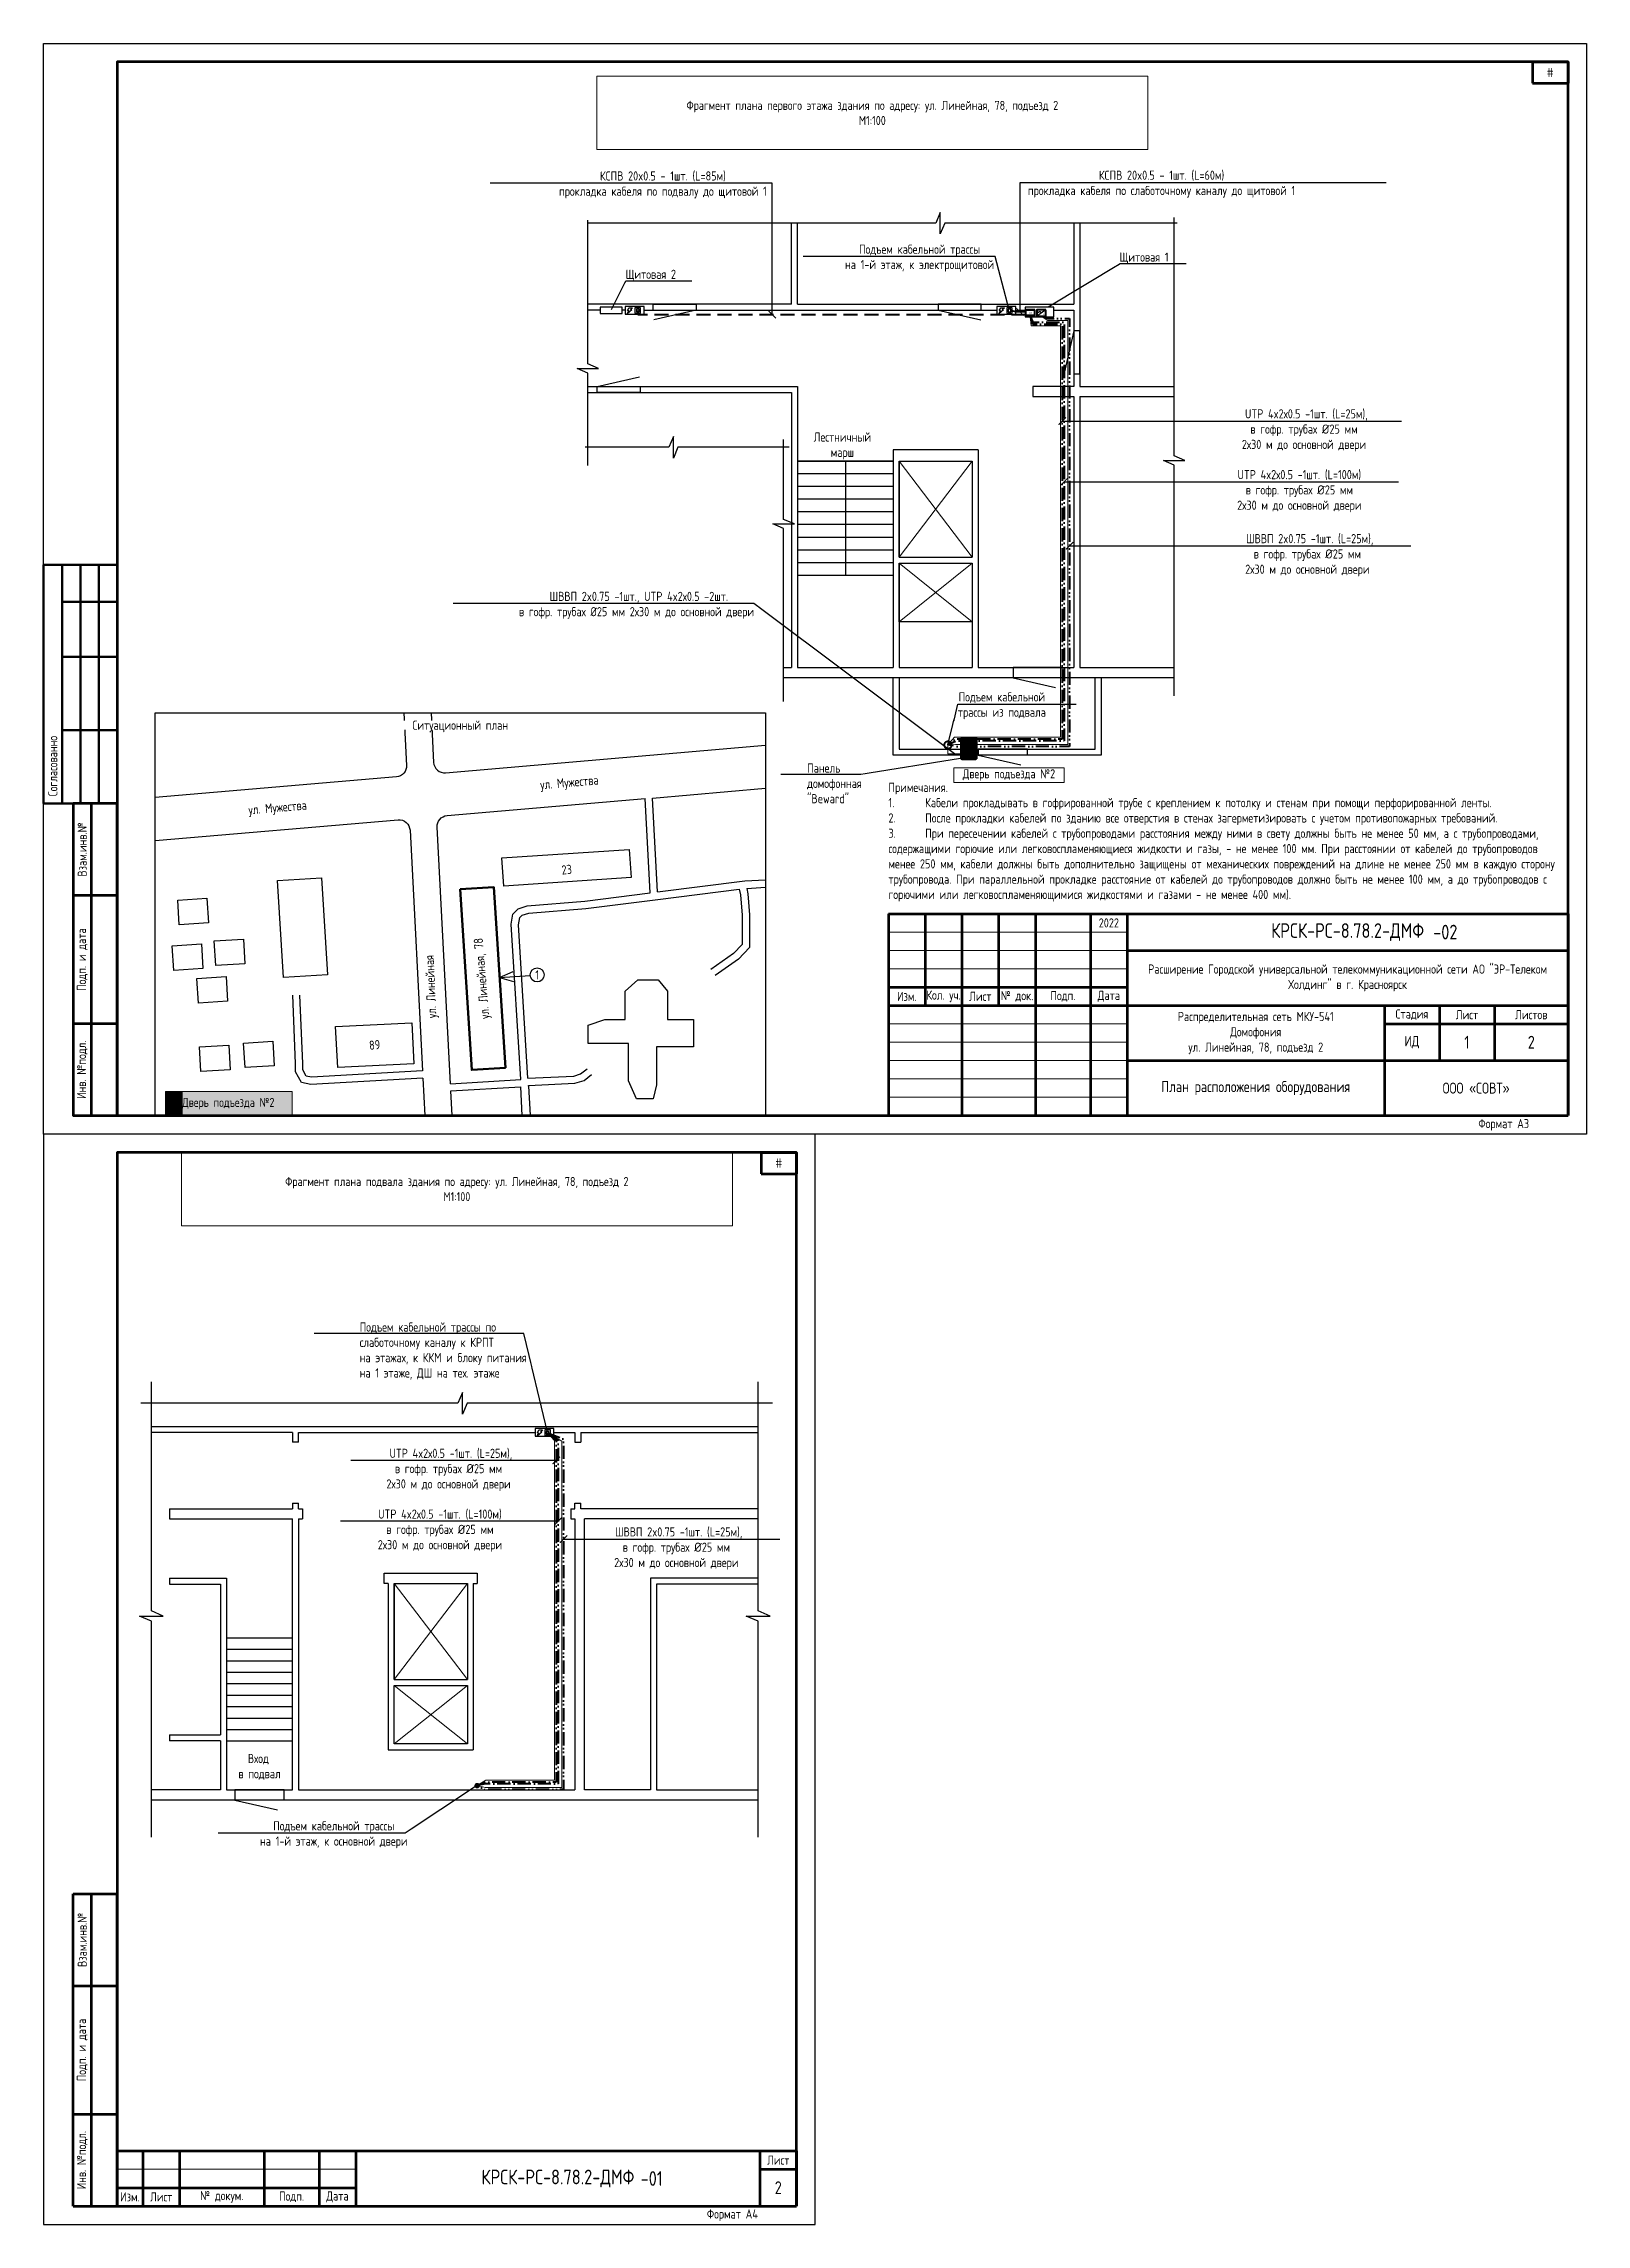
# Model space of a CAD drawing. Header units: millimetres. Extents: x -1818 to 2939, y -1518 to -220.
# Drawn here: x 629 to 1049, y -814 to -220 of the extents above; entities that cross this region are included whole.
import ezdxf
from ezdxf import colors
from ezdxf.entities.mleader import LeaderData, LeaderLine
from ezdxf.math import Vec2, Vec3

# ---------------------------------------------------------------- set-up
doc = ezdxf.new("R2010")
doc.units = ezdxf.units.MM
for name, pattern in [('ACAD_ISO10W100', [18, 12, -3, 0, -3]), ('ACAD_ISO12W100', [21, 12, -3, 0, -3, 0, -3]), ('DASHED', [7, 5, -2, 0]), ('штриховая', [19.05, 12.7, -6.35])]:
    doc.linetypes.add(name, pattern=pattern)
for name, color, linetype, lineweight in [('(034) Оформление_0', 7, 'Continuous', 9), ('ВОЛС проектир.', 5, 'DASHED', 50), ('Дома для подключения', 7, 'Continuous', 50), ('Домофония схемы', 7, 'Continuous', 40), ('Оборудование проектир.', 7, 'Continuous', 50)]:
    doc.layers.add(name, color=color, linetype=linetype, lineweight=lineweight)
for name, color, linetype in [('_', 7, 'Continuous'), ('ВДРС', 7, 'Continuous'), ('Выноски и подписи', 7, 'Continuous'), ('Дополнительные схемы', 7, 'Continuous'), ('Планы', 7, 'Continuous')]:
    doc.layers.add(name, color=color, linetype=linetype)
doc.layers.add('ВЭ', color=7, linetype='Continuous', plot=False)
doc.styles.get("Standard").update_dxf_attribs({"font": ''})
doc.styles.add('ИЗОКУПЕР', font='isocpeur.ttf')
doc.styles.get('Standard').set_extended_font_data('GOST type A')
doc.linetypes.add('Гофра Металлорукав ПНД-труба', pattern='A,0.25,-0.1,[133,ltypeshp.shx,S=0.1,R=0,X=-0.1,Y=0],-0.1,1', length=1.45)

msp = doc.modelspace()

# ---------------------------------------------------------------- texts
at = {"layer": '(034) Оформление_0'}
for s, insert, char_height, width, attachment_point in [('Лестничный\\Pмарш', (846.73, -329.49), 2.5, 27.625, 5), ('Примечания.\\P1.^IКабели прокладывать в гофрированной трубе с креплением к потолку и стенам при помощи перфорированной ленты.\\P2.^IПосле прокладки кабелей по зданию все отверстия в стенах загерметизировать с учетом противопожарных требований. \\P3.^IПри пересечении кабелей с трубопроводами расстояния между ними в свету должны быть не менее 50 мм, а с трубопроводами, содержащими горючие или легковоспламеняющиеся жидкости и газы, - не менее 100 мм. При расстоянии от кабелей до трубопроводов менее 250 мм, кабели должны быть дополнительно защищены от механических повреждений на длине не менее 250 мм в каждую сторону трубопровода. При параллельной прокладке расстояние от кабелей до трубопроводов должно быть не менее 100 мм, а до трубопроводов с горючими или легковоспламеняющимися жидкостями и газами - не менее 400 мм).', (859.28, -453.59), 2.5, 182.7713, 7), ('-02', (1007.58, -461.91), 4, 47.9908, 4), ('2', (1034.28, -491.91), 3.5, 20, 5), ('План расположения оборудования', (959.28, -504.41), 3, 70, 5), ('\\pi4.04291;Вход \\P\\pi1.45363;в подвал', (680.85, -685.75), 2.5, 13.6215, 1), ('-01', (791.81, -801.41), 4, 42.636, 4), ('2', (829.28, -803.91), 3.5, 10, 5)]:
    msp.add_mtext(s, dxfattribs=dict(at, insert=insert, char_height=char_height, width=width, attachment_point=attachment_point))
at = {"layer": '(034) Оформление_0', "char_height": 2.5, "attachment_point": 5}
for s, insert, width, rotation in [('ул. Мужества', (772.43, -421.47), 37.3096, 4.94476), ('ул. Мужества', (693, -428.3), 37.3111, 4.94476), ('23', (771.68, -444.89), 34.4917, 5.57075), ('ул. Линейная', (734.95, -476.75), 36.5124, 92.47732), ('ул. Линейная, 78', (748.82, -474.53), 49.4716, 94.73611), ('89', (719.4, -492.64), 21.2509, 5.57075)]:
    msp.add_mtext(s, dxfattribs=dict(at, insert=insert, width=width, rotation=rotation))

# ---------------------------------------------------------------- blocks, each defined once
blk = doc.blocks.new('*T258')
at = {"color": 255, "transparency": 16777216}
for points in [[(0, 0), (0, -6.59), (4.55, 0), (4.55, -6.59)], [(4.55, 0), (4.55, -6.59), (34.55, 0), (34.55, -6.59)]]:
    blk.add_solid(points, dxfattribs=at)
at = {"layer": 'Defpoints', "color": 8, "linetype": 'ByBlock', "lineweight": 0, "transparency": 16777216}
for p, q in [((0, 0), (34.55, 0)), ((0, 0), (0, -6.59)), ((4.55, 0), (4.55, -6.59)), ((34.55, 0), (34.55, -6.59)), ((0, -6.59), (34.55, -6.59))]:
    blk.add_line(p, q, dxfattribs=at)
at = {"color": 0, "transparency": 16777216}
for s, insert, char_height, width, attachment_point in [('1 -', (2.28, -3.29), 2.469, 4.5504, 5), ('{\\fGOST type A|b0|i0|c0;Дверь подъезда №2', (4.55, -3.29), 2.4694, 30, 4)]:
    blk.add_mtext(s, dxfattribs=dict(at, insert=insert, char_height=char_height, width=width, attachment_point=attachment_point))
blk = doc.blocks.new('*T277')
at = {"layer": '(034) Оформление_0', "lineweight": 60, "transparency": 16777216}
for p, q in [((0, 0), (185, 0)), ((0, 0), (0, -55)), ((10, 0), (10, -25)), ((20, 0), (20, -55)), ((30, 0), (30, -25)), ((40, 0), (40, -55)), ((55, 0), (55, -55)), ((65, 0), (65, -55)), ((185, 0), (185, -55)), ((65, -10), (185, -10)), ((0, -20), (65, -20)), ((0, -25), (185, -25)), ((135, -25), (135, -55)), ((150, -25), (150, -40)), ((165, -25), (165, -40)), ((135, -30), (185, -30)), ((65, -40), (185, -40)), ((0, -55), (185, -55))]:
    blk.add_line(p, q, dxfattribs=at)
at = {"layer": '(034) Оформление_0', "transparency": 16777216}
for p, q in [((0, -5), (65, -5)), ((0, -10), (65, -10)), ((0, -15), (65, -15)), ((0, -30), (65, -30)), ((0, -35), (65, -35)), ((0, -40), (65, -40)), ((0, -45), (65, -45)), ((0, -50), (65, -50))]:
    blk.add_line(p, q, dxfattribs=at)
at = {"layer": '(034) Оформление_0', "color": 0, "lineweight": 60, "transparency": 16777216, "attachment_point": 5}
for s, insert, char_height, width in [('2022', (60, -2.5), 2.5, 10), ('{\\fGOST type A|b0|i0|c0;КРСК-РС-8.78.2-ДМФ', (125, -5), 4, 120), ('{\\fGOST type A|b0|i0|c0;Расширение Городской универсальной телекоммуникационной сети АО "ЭР-Телеком Холдинг" в г. Красноярск', (125, -17.5), 2.5, 120), ('Изм.', (5, -22.5), 2.5, 10), ('Кол. уч.', (15, -22.5), 2.5, 10), ('Лист', (25, -22.5), 2.5, 10), ('№ док.', (35, -22.5), 2.5, 10), ('Подп.', (47.5, -22.5), 2.5, 15), ('Дата', (60, -22.5), 2.5, 10), ('{\\fGOST type A|b0|i0|c0;Распределительная сеть МКУ-541^JДомофония^Jул. Линейная, 78, подъезд 2', (100, -32.5), 2.5, 70), ('Стадия', (142.5, -27.5), 2.5, 15), ('Лист', (157.5, -27.5), 2.5, 15), ('Листов', (175, -27.5), 2.5, 20), ('ИД', (142.5, -35), 2.822, 15), ('1', (157.5, -35), 3.5, 15), ('{\\fGOST type A|b0|i0|c0;ООО «СОВТ»', (160, -47.5), 3, 50)]:
    blk.add_mtext(s, dxfattribs=dict(at, insert=insert, char_height=char_height, width=width))
blk = doc.blocks.new('*U276')
blk.add_blockref('*T277', (-185, 55))
blk = doc.blocks.new('*T235')
at = {"layer": '(034) Оформление_0', "color": 0, "lineweight": 50, "transparency": 16777216}
for p, q in [((0, 0), (0, 65)), ((0, 65), (20, 65)), ((5, 0), (5, 65)), ((10, 0), (10, 65)), ((15, 0), (15, 65)), ((20, 0), (20, 65)), ((5, 55), (20, 55)), ((5, 40), (20, 40)), ((5, 20), (20, 20)), ((0, 0), (20, 0))]:
    blk.add_line(p, q, dxfattribs=at)
at = {"layer": '(034) Оформление_0', "color": 0, "transparency": 16777216, "insert": (2.5, 2), "char_height": 2.5, "width": 61, "attachment_point": 4, "rotation": 90}
blk.add_mtext('Согласованно', dxfattribs=at)
blk = doc.blocks.new('*T236')
at = {"lineweight": 60, "transparency": 16777216}
for p, q in [((0, 0), (9.69, 0)), ((0, 0), (0, -5.814)), ((9.69, 0), (9.69, -5.814)), ((0, -5.814), (9.69, -5.814))]:
    blk.add_line(p, q, dxfattribs=at)
at = {"color": 0, "transparency": 16777216, "insert": (4.845, -2.907), "char_height": 2.5, "width": 9.69, "attachment_point": 5}
blk.add_mtext('#', dxfattribs=at)
blk = doc.blocks.new('*U234')
at = {"layer": '(034) Оформление_0', "lineweight": 60}
for p, q in [((13, 5), (13, 90)), ((20, 65), (8, 65)), ((20, 30), (8, 30))]:
    blk.add_line(p, q, dxfattribs=at)
at = {"layer": '(034) Оформление_0'}
blk.add_lwpolyline([(420, 297), (0, 297), (0, 0), (420, 0)], close=True, dxfattribs=at)
at = {"layer": '(034) Оформление_0', "lineweight": 60}
for points in [[(415, 5), (415, 292), (20, 292), (20, 5)], [(20, 90), (8, 90), (8, 5), (20, 5)]]:
    blk.add_lwpolyline(points, close=True, dxfattribs=at)
for name, p in [('*T236', (405.31, 292)), ('*T235', (0, 90)), ('*U276', (415, 5))]:
    blk.add_blockref(name, p)
at = {"layer": '(034) Оформление_0', "char_height": 2.5, "attachment_point": 5, "rotation": 90}
for s, insert in [('Взам.инв.№', (10.5, 77.5)), ('Подп. и дата', (10.5, 47.5)), ('Инв. №подл.', (10.5, 17.5))]:
    blk.add_mtext(s, dxfattribs=dict(at, insert=insert))
at = {"insert": (397.5, 2.5), "char_height": 2.5, "width": 35, "attachment_point": 5}
blk.add_mtext('Формат А3', dxfattribs=at)
blk = doc.blocks.new('*U114')
at = {"layer": 'Планы', "flags": 128}
for points in [[(-10.26, -0.66), (-6.58, 0.94)], [(-10.26, -0.66), (-1.89, -0.12)], [(-10.26, -0.66), (-6.41, -1.77)]]:
    blk.add_lwpolyline(points, dxfattribs=at)
at = {"layer": 'Планы'}
blk.add_circle((0, 0), 1.9, dxfattribs=at)
at = {"layer": '(034) Оформление_0', "insert": (0, 0), "char_height": 2.5, "attachment_point": 5}
blk.add_mtext('1', dxfattribs=at)
blk = doc.blocks.new('*T264')
at = {"layer": 'Defpoints', "color": 8, "linetype": 'ByBlock', "lineweight": 0, "transparency": 16777216}
for p, q in [((0, 0), (150, 0)), ((0, 0), (0, -20)), ((150, 0), (150, -20)), ((0, -20), (150, -20))]:
    blk.add_line(p, q, dxfattribs=at)
at = {"color": 0, "transparency": 16777216, "insert": (75, -10), "char_height": 2.46944, "width": 150, "attachment_point": 5}
blk.add_mtext('{\\fGOST type A|b0|i0|c0;Фрагмент плана первого этажа здания по адресу: ул. Линейная, 78, подъезд 2^JМ1:100', dxfattribs=at)
blk = doc.blocks.new('*T265')
at = {"layer": 'Defpoints', "color": 8, "linetype": 'ByBlock', "lineweight": 0, "transparency": 16777216}
for p, q in [((0, 0), (30, 0)), ((0, 0), (0, -4)), ((30, 0), (30, -4)), ((0, -4), (30, -4))]:
    blk.add_line(p, q, dxfattribs=at)
at = {"color": 0, "transparency": 16777216, "insert": (15, -2), "char_height": 2.4694, "width": 30, "attachment_point": 5}
blk.add_mtext('{\\fGOST type A|b0|i0|c0;Дверь подъезда №2', dxfattribs=at)
blk = doc.blocks.new('*T217')
at = {"layer": '(034) Оформление_0', "lineweight": 60, "transparency": 16777216}
for p, q in [((0, 0), (185, 0)), ((0, 0), (0, -15)), ((7, 0), (7, -15)), ((17, 0), (17, -15)), ((40, 0), (40, -15)), ((55, 0), (55, -15)), ((65, 0), (65, -15)), ((175, 0), (175, -15)), ((185, 0), (185, -15)), ((175, -5), (185, -5)), ((0, -10), (65, -10)), ((0, -15), (185, -15))]:
    blk.add_line(p, q, dxfattribs=at)
at = {"layer": '(034) Оформление_0', "transparency": 16777216}
blk.add_line((0, -5), (65, -5), dxfattribs=at)
at = {"layer": '(034) Оформление_0', "color": 0, "lineweight": 60, "transparency": 16777216, "attachment_point": 5}
for s, insert, char_height, width in [('{\\fGOST type A|b0|i0|c0;КРСК-РС-8.78.2-ДМФ', (120, -7.5), 4, 110), ('Лист', (180, -2.5), 2.5, 10), ('Изм.', (3.5, -12.5), 2.5, 7), ('Лист', (12, -12.5), 2.5, 10), ('№ докум.', (28.5, -12.5), 2.5, 21), ('Подп.', (47.5, -12.5), 2.5, 15), ('Дата', (60, -12.5), 2.5, 10)]:
    blk.add_mtext(s, dxfattribs=dict(at, insert=insert, char_height=char_height, width=width))
blk = doc.blocks.new('*U216')
blk.add_blockref('*T217', (-185, 15))
blk = doc.blocks.new('*T219')
at = {"layer": '(034) Оформление_0', "color": 0, "lineweight": 60, "transparency": 16777216}
for p, q in [((0, 0), (0, 85)), ((0, 85), (12, 85)), ((5, 0), (5, 85)), ((12, 0), (12, 85)), ((0, 60), (12, 60)), ((0, 25), (12, 25)), ((0, 0), (12, 0))]:
    blk.add_line(p, q, dxfattribs=at)
at = {"layer": '(034) Оформление_0', "color": 0, "transparency": 16777216, "char_height": 2.5, "attachment_point": 5, "rotation": 90}
for s, insert, width in [('{\\C256;Взам.инв.№\\P}', (2.5, 72.5), 25), ('{\\C256;Подп. и дата\\P}', (2.5, 42.5), 35), ('{\\C256;Инв. №подл.\\P}', (2.5, 12.5), 25)]:
    blk.add_mtext(s, dxfattribs=dict(at, insert=insert, width=width))
blk = doc.blocks.new('*T220')
at = {"lineweight": 60, "transparency": 16777216}
for p, q in [((0, 0), (9.69, 0)), ((0, 0), (0, -5.814)), ((9.69, 0), (9.69, -5.814)), ((0, -5.814), (9.69, -5.814))]:
    blk.add_line(p, q, dxfattribs=at)
at = {"color": 0, "transparency": 16777216, "insert": (4.845, -2.907), "char_height": 2.5, "width": 9.69, "attachment_point": 5}
blk.add_mtext('#', dxfattribs=at)
blk = doc.blocks.new('*U218')
at = {"layer": '(034) Оформление_0'}
blk.add_lwpolyline([(210, 297), (0, 297), (0, 0), (210, 0)], close=True, dxfattribs=at)
at = {"layer": '(034) Оформление_0', "lineweight": 60}
blk.add_lwpolyline([(205, 5), (205, 292), (20, 292), (20, 5)], close=True, dxfattribs=at)
for name, p in [('*T220', (195.31, 292)), ('*T219', (8, 5)), ('*U216', (205, 5))]:
    blk.add_blockref(name, p)
at = {"insert": (187.5, 2.5), "char_height": 2.5, "width": 35, "attachment_point": 5}
blk.add_mtext('Формат А4', dxfattribs=at)
blk = doc.blocks.new('*T269')
at = {"layer": 'Defpoints', "color": 8, "linetype": 'ByBlock', "lineweight": 0, "transparency": 16777216}
for p, q in [((0, 0), (150, 0)), ((0, 0), (0, -20)), ((150, 0), (150, -20)), ((0, -20), (150, -20))]:
    blk.add_line(p, q, dxfattribs=at)
at = {"color": 0, "transparency": 16777216, "insert": (75, -10), "char_height": 2.4694, "width": 150, "attachment_point": 5}
blk.add_mtext('{\\fGOST type A|b0|i0|c0;Фрагмент плана подвала здания по адресу: ул. Линейная, 78, подъезд 2^JМ1:100', dxfattribs=at)
blk = doc.blocks.new('План_силовой.канал')
blk.add_lwpolyline([(-3.92, 1.24), (-2.29, 1.24), (-3.24, 0.27), (-2.62, 0.27), (-4.73, -1.5), (-4.04, -0.08), (-4.56, -0.08), (-3.92, 1.24)])
at = {"layer": 'ВДРС'}
for points in [[(1.22, 1.22), (-1.23, 1.22), (-1.23, -1.23), (1.22, -1.23)], [(0.61, 0.61), (-0.61, 0.61), (-0.61, -0.61), (0.61, -0.61)]]:
    blk.add_lwpolyline(points, close=True, dxfattribs=at)
blk = doc.blocks.new('_None')
blk = doc.blocks.new('_ArchTick')
at = {"color": 0, "const_width": 0.15}
blk.add_lwpolyline([(-0.5, -0.5), (0.5, 0.5)], dxfattribs=at)
blk = doc.blocks.new('Домофония_ККМ1')
at = {"layer": 'Домофония схемы', "linetype": 'Continuous', "ltscale": 5}
blk.add_lwpolyline([(13.7, 9.1), (0, 9.1), (0, 0), (13.7, 0)], close=True, dxfattribs=at)
at = {"layer": 'Дополнительные схемы', "linetype": 'Continuous', "ltscale": 5}
for p, q in [((13.7, 8.1), (0, 8.1)), ((13.7, 1), (0, 1))]:
    blk.add_line(p, q, dxfattribs=at)
at = {"layer": 'Выноски и подписи', "linetype": 'Continuous', "ltscale": 5, "insert": (4.7, 5.5), "char_height": 2, "attachment_point": 1}
blk.add_mtext('ККМ', dxfattribs=at)
at = {"layer": 'Выноски и подписи', "flags": 3}
for tag, p in [('БАЗОВАЯ_РАСЦЕНКА', (21.4, 0.7)), ('ID', (21.8, 4.5)), ('ЕД.ИЗМ', (21.2, -2.8)), ('КОЛИЧЕСТВО', (21.4, -6.4))]:
    blk.add_attdef(tag, p, '', height=2.5, dxfattribs=at)
blk = doc.blocks.new('Домофония_блок_12В1')
at = {"layer": 'Домофония схемы', "linetype": 'Continuous', "ltscale": 5}
blk.add_lwpolyline([(13.7, 9.1), (0, 9.1), (0, 0), (13.7, 0)], close=True, dxfattribs=at)
at = {"layer": 'Дополнительные схемы', "linetype": 'Continuous', "ltscale": 5}
blk.add_line((13.7, 9.1), (0, 0), dxfattribs=at)
for centre, radius, start, end in [((2.6, 7), 1.5, 201.9645, 318.3794), ((4.7, 4.9), 1.49, 25.7546, 131.4487)]:
    blk.add_arc(centre, radius, start, end, dxfattribs=at)
at = {"oblique": 15, "flags": 3}
for tag, p in [('ЕД.ИЗМ', (19.1, 0.1)), ('БАЗОВАЯ_РАСЦЕНКА', (19.3, 3.5)), ('ID', (19.7, 7)), ('КОЛИЧЕСТВО', (18.9, -3.3))]:
    blk.add_attdef(tag, p, '', height=2.5, dxfattribs=at)
at = {"layer": 'Выноски и подписи', "linetype": 'Continuous', "ltscale": 5, "insert": (9.6, 4.1), "char_height": 2.5, "width": 3.02, "attachment_point": 1, "style": 'ИЗОКУПЕР'}
blk.add_mtext('%%P', dxfattribs=at)
blk = doc.blocks.new('*U226')
h = blk.add_hatch(color=255)
h.dxf.hatch_style = 1
edge = h.paths.add_edge_path()
edge.add_line((0.21, 5.56), (3.91, 5.56))
edge.add_arc((3.91, 5.36), 0.206, 0, 90, ccw=False)
edge.add_line((4.12, 5.36), (4.12, 0))
edge.add_arc((3.91, 0), 0.206, -90, 0, ccw=False)
edge.add_line((3.91, -0.21), (0.21, -0.21))
edge.add_arc((0.21, 0), 0.206, 180, 270, ccw=False)
edge.add_line((0, 0), (0, 5.36))
edge.add_arc((0.21, 5.36), 0.206, 90, 180, ccw=False)
h = blk.add_hatch(color=255)
h.dxf.hatch_style = 1
edge = h.paths.add_edge_path()
edge.add_line((0.21, 5.56), (3.91, 5.56))
edge.add_arc((3.91, 5.36), 0.206, 0, 90, ccw=False)
edge.add_line((4.12, 5.36), (4.12, 0))
edge.add_arc((3.91, 0), 0.206, -90, 0, ccw=False)
edge.add_line((3.91, -0.21), (0.21, -0.21))
edge.add_arc((0.21, 0), 0.206, 180, 270, ccw=False)
edge.add_line((0, 0), (0, 5.36))
edge.add_arc((0.21, 5.36), 0.206, 90, 180, ccw=False)
at = {"layer": 'Оборудование проектир.', "lineweight": 9}
for p, q in [((1.03, 2.17), (1.33, 2.47)), ((1.03, 1.66), (1.84, 2.47)), ((1.03, 1.54), (1.96, 2.47)), ((1.03, 2.05), (1.45, 2.47)), ((1.12, 1.24), (2.35, 2.47)), ((1.23, 1.24), (2.47, 2.47)), ((1.63, 1.24), (2.86, 2.47)), ((1.74, 1.24), (2.98, 2.47)), ((2.14, 1.24), (3.09, 2.19)), ((2.25, 1.24), (3.09, 2.07)), ((2.65, 1.24), (3.09, 1.68)), ((2.76, 1.24), (3.09, 1.56))]:
    blk.add_line(p, q, dxfattribs=at)
at = {"layer": 'Оборудование проектир.'}
blk.add_lwpolyline([(0.21, 5.56), (3.91, 5.56, -0.414214), (4.12, 5.36), (4.12, 0, -0.414214), (3.91, -0.21), (0.21, -0.21, -0.414214), (0, 0), (0, 5.36, -0.414214)], format="xyb", close=True, dxfattribs=at)
at = {"layer": 'Оборудование проектир.', "lineweight": 9}
for points in [[(0.82, 4.74), (3.3, 4.74), (3.3, 3.09), (0.82, 3.09)], [(0.82, 2.68), (3.3, 2.68), (3.3, 1.03), (0.82, 1.03)], [(2.47, 0.82), (3.3, 0.82), (3.3, 0.21), (2.47, 0.21)]]:
    blk.add_lwpolyline(points, close=True, dxfattribs=at)
for points in [[(1.03, 2.05), (1.03, 2.17)], [(1.03, 1.54), (1.03, 1.66)], [(1.23, 1.24), (1.12, 1.24)], [(1.33, 2.47), (1.45, 2.47)], [(1.74, 1.24), (1.63, 1.24)], [(1.84, 2.47), (1.96, 2.47)], [(2.25, 1.24), (2.14, 1.24)], [(2.35, 2.47), (2.47, 2.47)], [(2.76, 1.24), (2.65, 1.24)], [(2.86, 2.47), (2.98, 2.47)], [(3.09, 2.19), (3.09, 2.07)], [(3.09, 1.68), (3.09, 1.56)]]:
    blk.add_lwpolyline(points, dxfattribs=at)
blk.add_circle((2.06, 3.91), 0.583, dxfattribs=at)
at = {"oblique": 15, "flags": 3}
for tag, p in [('ID', (17.08, 2.75)), ('БАЗОВАЯ_РАСЦЕНКА', (17.17, -0.69)), ('КОЛИЧЕСТВО', (16.94, -8.43)), ('ЕД.ИЗМ', (17.03, -4.14))]:
    blk.add_attdef(tag, p, '', height=2.5, dxfattribs=at)
blk = doc.blocks.new('_DotSmall')
at = {"color": 0, "linetype": 'ByBlock', "const_width": 0.5}
blk.add_lwpolyline([(-0.0625, 0, 1), (0.0625, 0, 1)], format="xyb", close=True, dxfattribs=at)

# ---------------------------------------------------------------- linework, layer by layer
for points in [[(909.73, -268.8), (909.73, -290.9)], [(909.73, -292.53), (909.73, -313.3), (898.57, -313.3), (898.57, -316.07), (909.73, -316.07), (909.73, -389.88)], [(740.04, -503.2), (759.15, -502.02), (756.53, -459.77), (757.04, -456.99), (758.49, -455.54), (760.96, -454.76), (776.65, -453.48), (794.39, -451.24), (793.07, -425.56)], [(795.06, -425.39), (825.81, -422.75)], [(796.38, -450.99), (795.06, -425.39)], [(796.38, -450.99), (820.2, -447.97)], [(796.48, -452.99), (818.66, -450.18), (819.04, -451.78), (819.42, -457.28), (819.42, -462.07), (819.42, -465.28), (817.11, -467.77), (810.95, -472.14)], [(820.69, -450.07), (821.02, -451.48), (821.42, -457.21), (821.42, -462.07), (821.42, -466.07), (818.43, -469.28), (812.1, -473.77)], [(820.2, -447.97), (825.81, -447.72)], [(820.69, -450.07), (825.81, -449.67)], [(761.13, -501.7), (758.55, -459.89), (758.9, -457.96), (759.56, -457.3), (761.35, -456.74), (776.86, -455.47), (796.48, -452.99)], [(732.55, -501.7), (702.02, -503.41), (699.49, -502.91), (697.82, -499.99), (697.82, -497.74), (697.08, -479.12)], [(732.44, -499.71), (702.16, -501.4), (700.77, -501.12), (699.82, -499.46), (699.82, -497.7), (699.07, -479.05)], [(732.55, -501.7), (733.08, -511.91)], [(740.15, -505.19), (759.06, -504.02)], [(759.06, -504.02), (759.51, -511.91)], [(761.13, -501.7), (773.59, -501.11), (775.48, -500.53), (777.22, -499.16)], [(761.25, -503.7), (773.94, -503.1), (776.42, -502.33), (778.46, -500.73)], [(761.27, -503.89), (761.25, -503.7)], [(761.27, -503.89), (761.72, -511.77)], [(740.5, -511.91), (740.15, -505.19)]]:
    msp.add_lwpolyline(points)
for points in [[(727.34, -402.17), (728.09, -416.51, -0.404521), (725.35, -419.65), (659.6, -425.29)], [(734.76, -402.17), (735.46, -415.68, 0.423973), (738.72, -418.51), (825.81, -411.04)], [(740.04, -503.2), (736.39, -433.33, -0.404521), (739.13, -430.18), (793.07, -425.56)], [(659.6, -437), (725.76, -431.33, -0.423973), (729.02, -434.16), (732.44, -499.71)]]:
    msp.add_lwpolyline(points, format="xyb")
for points in [[(754.04, -441.7), (788.71, -439.37), (789.22, -447.05), (754.56, -449.38)], [(692.94, -447.86), (704.93, -447.1), (706.6, -473.56), (694.61, -474.32)], [(665.78, -453.2), (673.73, -452.7), (674.15, -459.4), (666.2, -459.89)], [(664.26, -465.64), (672.22, -465.14), (672.64, -471.83), (664.68, -472.33)], [(675.71, -464.33), (683.67, -463.83), (684.08, -470.52), (676.13, -471.02)], [(670.98, -474.54), (678.94, -474.05), (679.35, -480.74), (671.4, -481.24)], [(787.61, -485.74), (787.61, -477.98), (791.03, -474.95), (796.57, -474.95), (799.1, -478.02), (799.1, -485.68), (806.2, -485.68), (806.2, -493.2), (796.14, -493.2), (796.14, -503.54), (795.18, -507.37), (790.64, -507.37), (788.46, -502.43), (788.46, -492.25), (777.48, -492.25), (777.48, -487.24), (782.02, -485.74)], [(708.78, -487.61), (729.48, -486.6), (730.02, -497.8), (709.33, -498.81)], [(671.7, -493.19), (679.66, -492.69), (680.08, -499.39), (672.12, -499.88)], [(683.69, -492.13), (691.65, -491.63), (692.06, -498.32), (684.11, -498.82)]]:
    msp.add_lwpolyline(points, close=True)
at = {"layer": '_'}
msp.add_lwpolyline([(897.09, -413.72), (897.09, -412.1), (883.73, -412.1), (883.73, -413.72), (895.32, -416.38)], dxfattribs=at)
at = {"layer": '_', "linetype": 'Continuous', "ltscale": 5}
msp.add_lwpolyline([(694.73, -698.32), (694.73, -695.56), (681.37, -695.56), (681.37, -698.32), (692.96, -700.98)], dxfattribs=at)
at = {"layer": 'ВОЛС проектир.', "color": 7, "linetype": 'Гофра Металлорукав ПНД-труба', "lineweight": 20, "ltscale": 5, "flags": 128}
for points in [[(766.49, -598.27), (770.33, -600.6), (770.33, -694.91), (770.33, -694.91), (749.47, -694.91), (747.28, -694.4)], [(766.49, -598.27), (768.33, -600.42), (768.33, -692.91), (749.7, -692.91), (747.28, -694.4)]]:
    msp.add_lwpolyline(points, dxfattribs=at)
at = {"layer": 'ВЭ'}
msp.add_lwpolyline([(629.28, -219.91), (1049.28, -219.91), (1049.28, -516.91), (629.28, -516.91)], close=True, dxfattribs=at)
at = {"layer": 'Дома для подключения', "flags": 128}
msp.add_lwpolyline([(742.65, -450.22), (751.81, -449.63), (754.98, -498.84), (745.82, -499.43)], close=True, dxfattribs=at)
at = {"layer": 'Домофония схемы', "color": 6, "linetype": 'ACAD_ISO12W100', "ltscale": 0.3, "flags": 128}
msp.add_lwpolyline([(766.49, -598.27), (770.83, -600), (770.83, -695.41), (749.41, -695.41), (747.28, -694.4)], dxfattribs=at)
at = {"layer": 'Домофония схемы', "color": 3, "linetype": 'ACAD_ISO10W100', "ltscale": 0.3, "flags": 128}
for points in [[(766.49, -598.27), (769.33, -600.41), (769.33, -693.91), (749.58, -693.91), (747.28, -694.4)], [(766.49, -598.27), (768.83, -600.5), (768.83, -693.41), (749.64, -693.41), (747.28, -694.4)]]:
    msp.add_lwpolyline(points, dxfattribs=at)
at = {"layer": 'Планы', "linetype": 'Continuous', "ltscale": 5}
for p, q in [((697.07, -598.21), (697.07, -599.26)), ((697.07, -599.26), (697.07, -600.83)), ((698.7, -600.83), (697.07, -600.83)), ((773.89, -600.83), (775.51, -600.83)), ((697.07, -617.42), (697.07, -618.98)), ((697.07, -617.42), (698.7, -617.42)), ((698.7, -618.98), (698.7, -617.42)), ((773.89, -618.98), (773.89, -617.42)), ((773.89, -617.42), (775.51, -617.42)), ((775.51, -618.98), (775.51, -617.42)), ((663.57, -618.98), (663.57, -621.75)), ((663.57, -621.75), (697.07, -621.75)), ((699.75, -618.98), (699.75, -621.75)), ((772.84, -618.98), (772.84, -621.75)), ((823.82, -621.75), (776.49, -621.75)), ((663.57, -637.86), (663.57, -639.48)), ((663.57, -680.56), (663.57, -682.19)), ((677.4, -682.19), (677.4, -695.56)), ((677.4, -695.56), (658.6, -695.56)), ((681.37, -698.32), (658.6, -698.32)), ((796.16, -695.56), (823.82, -695.56))]:
    msp.add_line(p, q, dxfattribs=at)
at = {"layer": 'Планы'}
for points in [[(937.85, -268.8), (874.64, -268.8), (873.39, -271.73), (873.39, -268.8), (873.39, -265.88), (872.13, -268.8), (777.44, -268.8)], [(937.05, -397.57), (937.05, -334.69), (934.12, -333.43), (937.05, -333.43), (939.97, -333.43), (937.05, -332.18), (937.05, -267.25)], [(777.44, -334.83), (777.44, -309.67), (774.52, -308.42), (777.44, -308.42), (780.37, -308.42), (777.44, -307.16), (777.44, -267.99)], [(795.23, -292.53), (795.23, -290.9), (806.96, -290.9), (806.96, -292.53), (795.37, -295.18)], [(884.53, -292.53), (884.53, -290.9), (872.8, -290.9), (872.8, -292.53), (884.39, -295.18)], [(792.74, -292.53), (888.82, -292.53)], [(893.94, -292.53), (896.48, -292.53)], [(904.31, -292.53), (909.73, -292.53)], [(791.69, -313.3), (791.69, -314.93), (779.95, -314.93), (779.95, -313.3), (791.54, -310.65)], [(832.23, -329.86), (801.98, -329.86), (800.73, -332.79), (800.73, -329.86), (800.73, -326.94), (799.47, -329.86), (776.73, -329.86)], [(830.74, -399.1), (830.74, -352), (827.81, -350.74), (830.74, -350.74), (833.67, -350.74), (830.74, -349.49), (830.74, -327.77)], [(906.55, -392.64), (906.55, -389.88), (893.19, -389.88), (893.19, -392.64), (904.78, -395.3)]]:
    msp.add_lwpolyline(points, dxfattribs=at)
at = {"layer": 'Планы', "ltscale": 0.3}
for points in [[(832.91, -290.9), (832.91, -268.8)], [(834.54, -290.9), (834.54, -268.8)], [(911.35, -268.8), (911.35, -313.3)], [(832.91, -290.9), (777.44, -290.9)], [(834.54, -290.9), (909.73, -290.9)], [(780.78, -292.53), (777.44, -292.53)], [(787.63, -292.53), (786.79, -292.53)], [(777.44, -313.3), (834.54, -313.3)], [(834.54, -313.3), (834.54, -389.88)], [(911.35, -313.3), (937.05, -313.3)], [(777.44, -314.93), (832.91, -314.93)], [(832.91, -314.93), (832.91, -389.88)], [(911.35, -316.07), (911.35, -389.88)], [(911.35, -316.07), (937.05, -316.07)], [(883.73, -330.53), (860.54, -330.53), (860.54, -389.88)], [(883.73, -330.53), (883.73, -389.88)], [(834.54, -333.65), (860.54, -333.65)], [(862.16, -333.65), (862.16, -359.79)], [(862.16, -359.79), (862.16, -333.65), (882.1, -333.65), (882.1, -359.79)], [(882.1, -333.65), (882.1, -359.79)], [(862.16, -359.79), (882.1, -359.79)], [(862.16, -361.41), (862.16, -377.37)], [(862.16, -361.41), (862.16, -389.88)], [(882.1, -361.41), (882.1, -377.37), (862.16, -377.37), (862.16, -361.41)], [(862.16, -361.41), (882.1, -361.41)], [(862.16, -361.41), (882.1, -361.41)], [(882.1, -361.41), (882.1, -389.88)], [(882.1, -361.41), (882.1, -377.37)], [(830.74, -389.88), (832.91, -389.88)], [(834.54, -389.88), (858.22, -389.88)], [(858.22, -389.88), (860.54, -389.88)], [(862.16, -389.88), (882.1, -389.88)], [(883.73, -389.88), (909.73, -389.88)], [(911.35, -389.88), (937.05, -389.88)], [(858.22, -392.64), (832.91, -392.64), (830.74, -392.64)], [(862.16, -392.64), (858.22, -392.64)], [(937.05, -392.64), (862.16, -392.64)]]:
    msp.add_lwpolyline(points, dxfattribs=at)
msp.add_lwpolyline([(780.78, -293.39), (786.79, -293.39), (786.79, -291.67), (780.78, -291.67)], close=True, dxfattribs=at)
at = {"layer": 'Планы', "ltscale": 5}
for points in [[(860.54, -333.65), (834.54, -333.65)], [(860.54, -337.11), (834.54, -337.11)], [(847.54, -333.65), (847.54, -364.76)], [(860.54, -340.56), (834.54, -340.56)], [(860.54, -344.02), (834.54, -344.02)], [(860.54, -347.48), (834.54, -347.48)], [(860.54, -350.93), (834.54, -350.93)], [(860.54, -354.39), (834.54, -354.39)], [(860.54, -357.85), (834.54, -357.85)], [(860.54, -361.3), (834.54, -361.3)], [(860.54, -364.76), (834.54, -364.76)]]:
    msp.add_lwpolyline(points, dxfattribs=at)
at = {"layer": 'Планы', "lineweight": 0, "ltscale": 5}
for points in [[(882.1, -333.65), (862.16, -359.79)], [(882.1, -359.79), (862.16, -333.65)], [(882.1, -361.41), (862.16, -377.37)], [(862.16, -361.41), (882.1, -377.37)]]:
    msp.add_lwpolyline(points, dxfattribs=at)
at = {"layer": 'Планы', "linetype": 'Continuous', "ltscale": 5}
for points in [[(658.6, -708.48), (658.6, -649.59), (655.36, -648.2), (658.6, -648.2), (661.83, -648.2), (658.6, -646.81), (658.6, -584.37)], [(823.82, -708.48), (823.82, -649.59), (820.58, -648.2), (823.82, -648.2), (827.05, -648.2), (823.82, -646.81), (823.82, -584.37)], [(658.6, -596.58), (823.82, -596.58)], [(697.07, -598.21), (658.6, -598.21)], [(697.07, -598.21), (697.07, -598.21)], [(698.7, -600.83), (698.7, -598.21), (763.09, -598.21)], [(768.21, -598.21), (773.89, -598.21), (773.89, -600.83)], [(775.51, -598.21), (775.51, -600.83)], [(775.51, -598.21), (823.82, -598.21)], [(663.57, -618.98), (697.07, -618.98)], [(663.57, -637.86), (677.4, -637.86), (679.02, -637.86), (679.02, -695.56), (697.07, -695.56), (697.07, -621.75)], [(698.7, -618.98), (699.75, -618.98)], [(698.7, -621.75), (699.75, -621.75)], [(698.7, -621.75), (698.7, -695.56)], [(772.84, -618.98), (773.89, -618.98)], [(772.84, -621.75), (773.89, -621.75)], [(773.89, -621.75), (773.89, -695.56)], [(823.82, -618.98), (775.51, -618.98)], [(823.82, -637.86), (796.16, -637.86), (794.54, -637.86), (794.54, -695.56), (776.49, -695.56), (776.49, -621.75)], [(663.57, -639.48), (677.4, -639.48)], [(677.4, -639.48), (677.4, -680.56)], [(723.07, -639.33), (722.02, -639.33), (722.02, -636.57), (747.32, -636.57), (747.32, -639.33)], [(723.07, -639.33), (723.07, -684.67)], [(724.7, -639.33), (724.7, -665.47)], [(724.7, -665.47), (724.7, -639.33), (744.64, -639.33), (744.64, -665.47)], [(744.64, -639.33), (744.64, -665.47)], [(746.26, -639.33), (747.32, -639.33)], [(746.26, -639.33), (746.26, -684.67)], [(796.16, -639.48), (796.16, -695.56)], [(823.82, -639.48), (796.16, -639.48)], [(697.07, -654.22), (679.02, -654.22)], [(697.07, -657.34), (679.02, -657.34)], [(697.07, -660.46), (679.02, -660.46)], [(697.07, -663.59), (679.02, -663.59)], [(697.07, -666.71), (679.02, -666.71)], [(697.07, -669.83), (679.02, -669.83)], [(724.7, -665.47), (744.64, -665.47)], [(744.64, -667.09), (744.64, -683.05), (724.7, -683.05), (724.7, -667.09)], [(724.7, -667.09), (744.64, -667.09)], [(744.64, -667.09), (744.64, -683.05)], [(697.07, -672.95), (679.02, -672.95)], [(697.07, -676.08), (679.02, -676.08)], [(663.57, -680.56), (677.4, -680.56)], [(677.4, -682.19), (677.4, -682.19), (663.57, -682.19)], [(697.07, -679.2), (679.02, -679.2)], [(697.07, -682.32), (679.02, -682.32)], [(723.07, -684.67), (746.26, -684.67)], [(823.82, -698.32), (681.37, -698.32), (681.37, -698.32)], [(698.7, -695.56), (773.89, -695.56)]]:
    msp.add_lwpolyline(points, dxfattribs=at)
at = {"layer": 'Планы', "linetype": 'Continuous', "lineweight": 0, "ltscale": 5}
for points in [[(744.64, -639.33), (724.7, -665.47)], [(744.64, -665.47), (724.7, -639.33)], [(744.64, -667.09), (724.7, -683.05)], [(724.7, -667.09), (744.64, -683.05)]]:
    msp.add_lwpolyline(points, dxfattribs=at)

# ---------------------------------------------------------------- block references
at = {"layer": '(034) Оформление_0'}
msp.add_blockref('*U234', (629.28, -516.91), dxfattribs=at)
for name, p in [('*T264', (779.89, -228.79)), ('*T265', (877.08, -417.13)), ('*U114', (763.65, -473.58)), ('*T258', (662.42, -505.34)), ('*T269', (666.78, -521.91))]:
    msp.add_blockref(name, p)

msp.set_redraw_order([(e.dxf.handle, doc.entitydb.next_handle()) for e in msp.query("TEXT MTEXT ATTDEF DIMENSION ARC_DIMENSION")])  # texts and dimensions are drawn at this point

# ---------------------------------------------------------------- next in the draw order: texts
at = {"layer": '(034) Оформление_0', "insert": (742.7, -405.89), "char_height": 2.5, "width": 166.213, "attachment_point": 5, "bg_fill": 3, "box_fill_scale": 1, "bg_fill_color": 256, "bg_fill_transparency": 0}
msp.add_mtext('Ситуационный план', dxfattribs=at)

# ---------------------------------------------------------------- next in the draw order: leaders
at = {"layer": '(034) Оформление_0', "linetype": 'Continuous', "ltscale": 5}
ml = msp.add_multileader_mtext('Standard', dxfattribs=at)
ml.set_content('Подъем кабельной трассы\\Pна 1-й этаж, к электрощитовой', color=256)
ml.set_leader_properties()
ml.build(insert=Vec2(0, 0))
ml.multileader.update_dxf_attribs({"text_left_attachment_type": 6, "text_right_attachment_type": 6, "dogleg_length": 0, "arrow_head_size": 0.18})
ctx = ml.context
ctx.base_point, ctx.char_height, ctx.arrow_head_size, ctx.landing_gap_size, ctx.plane_origin = Vec3(847.23, -277.88), 2.5, 0.18, 0, Vec3(896.11, -287.52)
ctx.left_attachment, ctx.right_attachment, ctx.text_align_type = 6, 6, 1
notes = []
notes.append((ctx, [(1, (1, 1, 0), (888.3, -277.88), (-1, 0), 0, [(0, [(892.22, -292.59)], 0, [])])]))
ctx.mtext.insert, ctx.mtext.alignment, ctx.mtext.flow_direction = Vec3(867.76, -274.66), 2, 5
ctx.mtext.has_bg_fill, ctx.mtext.bg_color, ctx.mtext.bg_scale_factor, ctx.mtext.bg_transparency, ctx.mtext.use_window_bg_color = 1, -1027028792, 1.5, 0, 1
ml = msp.add_multileader_mtext('Standard', dxfattribs=at)
ml.set_content('Щитовая 1', color=256)
ml.set_leader_properties()
ml.build(insert=Vec2(0, 0))
ml.multileader.update_dxf_attribs({"text_left_attachment_type": 6, "text_right_attachment_type": 6, "dogleg_length": 0, "arrow_head_size": 0.18})
ctx = ml.context
ctx.base_point, ctx.char_height, ctx.arrow_head_size, ctx.landing_gap_size, ctx.plane_origin = Vec3(922.34, -279.8), 2.5, 0.18, 0, Vec3(918.99, -260.74)
ctx.left_attachment, ctx.right_attachment, ctx.text_align_type = 6, 6, 1
notes.append((ctx, [(0, (1, 1, 0), (922.34, -279.8), (1, 0), 0, [(0, [(902.59, -291.67)], 0, [])])]))
ctx.mtext.insert, ctx.mtext.alignment, ctx.mtext.flow_direction = Vec3(928.86, -276.8), 2, 5
ctx.mtext.has_bg_fill, ctx.mtext.bg_color, ctx.mtext.bg_scale_factor, ctx.mtext.bg_transparency, ctx.mtext.use_window_bg_color = 1, -1027028792, 1.5, 0, 1
ml = msp.add_multileader_mtext('Standard', dxfattribs=at)
ml.set_content('Щитовая 2', color=256)
ml.set_leader_properties()
ml.build(insert=Vec2(0, 0))
ml.multileader.update_dxf_attribs({"text_left_attachment_type": 6, "text_right_attachment_type": 6, "dogleg_length": 0, "arrow_head_size": 0.18})
ctx = ml.context
ctx.base_point, ctx.char_height, ctx.arrow_head_size, ctx.landing_gap_size, ctx.plane_origin = Vec3(787.79, -284.49), 2.5, 0.18, 0, Vec3(803.96, -262.04)
ctx.left_attachment, ctx.right_attachment, ctx.text_align_type = 6, 6, 1
notes.append((ctx, [(0, (1, 1, 0), (787.79, -284.49), (1, 0), 0, [(0, [(783.79, -292.53)], 0, [])])]))
ctx.mtext.insert, ctx.mtext.alignment, ctx.mtext.flow_direction = Vec3(794.58, -281.49), 2, 5
ctx.mtext.has_bg_fill, ctx.mtext.bg_color, ctx.mtext.bg_scale_factor, ctx.mtext.bg_transparency, ctx.mtext.use_window_bg_color = 1, -1027028792, 1.5, 0, 1
ml = msp.add_multileader_mtext('Standard', dxfattribs=at)
ml.set_content('Подъем кабельной трассы по \\Pслаботочному каналу к КРПТ\\Pна этажах, к ККМ и блоку питания\\Pна 1 этаже, ДШ на тех. этаже', color=256)
ml.set_leader_properties()
ml.build(insert=Vec2(0, 0))
ml.multileader.update_dxf_attribs({"text_left_attachment_type": 6, "text_right_attachment_type": 6, "dogleg_length": 0, "arrow_head_size": 0.18})
ctx = ml.context
ctx.base_point, ctx.char_height, ctx.arrow_head_size, ctx.landing_gap_size, ctx.plane_origin = Vec3(715.32, -571.24), 2.5, 0.18, 0, Vec3(779.1, -559.18)
ctx.left_attachment, ctx.right_attachment = 6, 6
notes.append((ctx, [(1, (1, 1, 0), (759.97, -571.24), (-1, 0), 0, [(0, [(766.49, -598.27)], 0, [])])]))
ctx.mtext.insert, ctx.mtext.flow_direction = Vec3(715.32, -568.24), 5
ctx.mtext.has_bg_fill, ctx.mtext.bg_color, ctx.mtext.bg_scale_factor, ctx.mtext.bg_transparency, ctx.mtext.use_window_bg_color = 1, -1027028792, 1.5, 0, 1
ml = msp.add_multileader_mtext('Standard', dxfattribs=at)
ml.set_content('Подъем кабельной трассы\\Pна 1-й этаж, к основной двери', color=256)
ml.set_leader_properties()
ml.build(insert=Vec2(0, 0))
ml.multileader.update_dxf_attribs({"text_left_attachment_type": 6, "text_right_attachment_type": 6, "dogleg_length": 0, "arrow_head_size": 0.18})
ctx = ml.context
ctx.base_point, ctx.char_height, ctx.arrow_head_size, ctx.landing_gap_size, ctx.plane_origin = Vec3(688.8, -707.31), 2.5, 0.18, 0, Vec3(751.18, -689.33)
ctx.left_attachment, ctx.right_attachment, ctx.text_align_type = 6, 6, 1
notes.append((ctx, [(1, (1, 1, 0), (727.73, -707.31), (-1, 0), 0, [(0, [(747.28, -694.4)], 0, [])])]))
ctx.mtext.insert, ctx.mtext.alignment, ctx.mtext.flow_direction = Vec3(708.26, -704.1), 2, 5
ctx.mtext.has_bg_fill, ctx.mtext.bg_color, ctx.mtext.bg_scale_factor, ctx.mtext.bg_transparency, ctx.mtext.use_window_bg_color = 1, -1027028792, 1.5, 0, 1
for ctx, leaders in notes:
    for number, flags, end, landing, length, lines in leaders:
        leader = LeaderData()
        leader.index, (leader.has_last_leader_line, leader.has_dogleg_vector, leader.attachment_direction) = number, flags
        leader.last_leader_point, leader.dogleg_vector, leader.dogleg_length = Vec3(end), Vec3(landing), length
        for number, points, colour, breaks in lines:
            line = LeaderLine()
            line.index, line.vertices, line.color, line.breaks = number, Vec3.list(points), colors.encode_raw_color(colour), breaks
            leader.lines.append(line)
        ctx.leaders.append(leader)

# ---------------------------------------------------------------- next in the draw order: hatches: boundary and pattern name
at = {"layer": 'Планы'}
h = msp.add_hatch(color=256, dxfattribs=at)
h.dxf.hatch_style = 1
edge = h.paths.add_edge_path()
edge.add_arc((747.31, -694.4), 0.762, -19.20045, 340.79955)

# ---------------------------------------------------------------- next in the draw order: linework, layer by layer
at = {"layer": 'Defpoints'}
msp.add_lwpolyline([(659.6, -402.17), (825.81, -402.17), (825.81, -511.91), (659.6, -511.91)], close=True, dxfattribs=at)
at = {"layer": 'ВОЛС проектир.', "color": 7, "linetype": 'Гофра Металлорукав ПНД-труба', "lineweight": 20, "ltscale": 3, "flags": 128}
for points in [[(900.89, -294.1), (902.67, -295.31), (908.09, -295.31), (908.09, -410.86), (877.54, -410.86), (875.47, -410.94)], [(897.86, -294.1), (898.11, -296.81), (906.09, -296.81), (906.09, -408.86), (877.23, -408.86), (875.47, -410.94)]]:
    msp.add_lwpolyline(points, dxfattribs=at)
at = {"layer": 'ВЭ'}
msp.add_lwpolyline([(629.28, -813.91), (839.28, -813.91), (839.28, -516.91), (629.28, -516.91)], close=True, dxfattribs=at)
at = {"layer": 'Домофония схемы', "color": 5, "linetype": 'штриховая', "ltscale": 0.3, "flags": 128}
msp.add_lwpolyline([(791.02, -292.59), (791.02, -293.72), (896.59, -293.72)], dxfattribs=at)
at = {"layer": 'Домофония схемы', "color": 3, "linetype": 'ACAD_ISO10W100', "ltscale": 0.3, "flags": 128}
for points in [[(897.86, -294.1), (898.58, -295.81), (907.09, -295.81), (907.09, -409.86), (877.72, -409.86), (875.47, -410.94)], [(897.86, -294.1), (898.45, -296.31), (906.59, -296.31), (906.59, -409.36), (877.56, -409.36), (875.47, -410.94)]]:
    msp.add_lwpolyline(points, dxfattribs=at)
at = {"layer": 'Домофония схемы', "color": 6, "linetype": 'ACAD_ISO12W100', "ltscale": 0.3, "flags": 128}
msp.add_lwpolyline([(900.89, -294.1), (902.86, -294.81), (908.59, -294.81), (908.59, -411.36), (877.85, -411.36), (875.47, -410.94)], dxfattribs=at)
at = {"layer": 'Планы', "ltscale": 0.3}
msp.add_lwpolyline([(787.63, -293.57), (792.74, -293.57), (792.74, -291.48), (787.63, -291.48)], close=True, dxfattribs=at)
at = {"layer": 'Планы'}
msp.add_lwpolyline([(827.67, -590.25), (744.59, -590.25), (743.33, -593.18), (743.33, -590.25), (743.33, -587.33), (742.08, -590.25), (655.72, -590.25)], dxfattribs=at)

# ---------------------------------------------------------------- next in the draw order: block references
msp.add_blockref('*U218', (629.28, -813.91))
at = {"layer": 'Планы', "xscale": 0.6083677860268419, "yscale": 0.6083677860268419, "zscale": 0.6083677860268419}
msp.add_blockref('План_силовой.канал', (791.02, -292.59), dxfattribs=at)

# ---------------------------------------------------------------- next in the draw order: leaders
at = {"layer": 'Выноски и подписи', "linetype": 'Continuous', "ltscale": 5}
ml = msp.add_multileader_mtext('Standard', dxfattribs=at)
ml.set_content('КСПВ 20x0.5 - 1шт. (L=85м)\\P\\pxqc;прокладка кабеля по подвалу до щитовой 1 ', color=256)
ml.set_leader_properties()
ml.set_arrow_properties(name='ARCHTICK')
ml.build(insert=Vec2(0, 0))
ml.multileader.update_dxf_attribs({"text_left_attachment_type": 6, "text_right_attachment_type": 6, "dogleg_length": 2, "arrow_head_size": 2})
ctx = ml.context
ctx.base_point, ctx.char_height, ctx.arrow_head_size, ctx.landing_gap_size, ctx.plane_origin = Vec3(770.1, -257.92), 2.5, 2, 0, Vec3(859.73, -286.15)
ctx.left_attachment, ctx.right_attachment, ctx.text_align_type = 6, 6, 1
notes = []
notes.append((ctx, [(0, (1, 1, 0), (827.64, -257.92), (-1, 0), 2, [(0, [(827.64, -293.72)], 0, [])])]))
ctx.mtext.insert, ctx.mtext.alignment, ctx.mtext.flow_direction = Vec3(797.87, -254.7), 2, 5
ctx.mtext.has_bg_fill, ctx.mtext.bg_color, ctx.mtext.bg_scale_factor, ctx.mtext.bg_transparency, ctx.mtext.use_window_bg_color = 1, -1027028792, 1.5, 0, 1
ml = msp.add_multileader_mtext('Standard', dxfattribs=at)
ml.set_content('КСПВ 20x0.5 - 1шт. (L=60м)\\P\\pxqc;прокладка кабеля по слаботочному каналу до щитовой 1 ', color=256)
ml.set_leader_properties()
ml.set_arrow_properties(name='ARCHTICK')
ml.build(insert=Vec2(0, 0))
ml.multileader.update_dxf_attribs({"text_left_attachment_type": 6, "text_right_attachment_type": 6, "dogleg_length": 2, "arrow_head_size": 2})
ctx = ml.context
ctx.base_point, ctx.char_height, ctx.arrow_head_size, ctx.landing_gap_size, ctx.plane_origin = Vec3(897.12, -257.71), 2.5, 2, 0, Vec3(863.02, -285.95)
ctx.left_attachment, ctx.right_attachment, ctx.text_align_type = 6, 6, 1
notes.append((ctx, [(0, (1, 1, 0), (895.12, -257.71), (1, 0), 2, [(0, [(895.12, -293)], 0, [])])]))
ctx.mtext.insert, ctx.mtext.alignment, ctx.mtext.flow_direction = Vec3(933.63, -254.5), 2, 5
ctx.mtext.has_bg_fill, ctx.mtext.bg_color, ctx.mtext.bg_scale_factor, ctx.mtext.bg_transparency, ctx.mtext.use_window_bg_color = 1, -1027028792, 1.5, 0, 1
ml = msp.add_multileader_mtext('Standard', dxfattribs=at)
ml.set_content(' UTP 4x2х0.5 -1шт. (L=25м),\\Pв гофр. трубах {\\fGOST Common|b0|i0|c0|p34;%%C}25 мм \\P2х30 м до основной двери', color=256)
ml.set_leader_properties()
ml.set_arrow_properties(name='ARCHTICK')
ml.build(insert=Vec2(0, 0))
ml.multileader.update_dxf_attribs({"text_left_attachment_type": 6, "text_right_attachment_type": 6, "dogleg_length": 0, "arrow_head_size": 2})
ctx = ml.context
ctx.base_point, ctx.char_height, ctx.arrow_head_size, ctx.landing_gap_size, ctx.plane_origin = Vec3(955.09, -322.7), 2.5, 2, 0, Vec3(1013.07, -322.17)
ctx.left_attachment, ctx.right_attachment, ctx.text_align_type = 6, 6, 1
notes.append((ctx, [(1, (1, 1, 0), (955.09, -322.7), (1, 0), 0, [(0, [(906.59, -322.7)], 0, [])])]))
ctx.mtext.insert, ctx.mtext.alignment, ctx.mtext.flow_direction = Vec3(972.41, -319.49), 2, 5
ctx.mtext.has_bg_fill, ctx.mtext.bg_color, ctx.mtext.bg_scale_factor, ctx.mtext.bg_transparency, ctx.mtext.use_window_bg_color = 1, -1027028792, 1.5, 0, 1
ml = msp.add_multileader_mtext('Standard', dxfattribs=at)
ml.set_content(' ШВВП 2x0.75 -1шт., UTP 4x2х0.5 -2шт.\\Pв гофр. трубах %%C25 мм 2х30 м до основной двери', color=256)
ml.set_leader_properties()
ml.set_arrow_properties(name='NONE')
ml.build(insert=Vec2(0, 0))
ml.multileader.update_dxf_attribs({"text_left_attachment_type": 6, "text_right_attachment_type": 6, "dogleg_length": 0, "arrow_head_size": 0.147})
ctx = ml.context
ctx.base_point, ctx.char_height, ctx.arrow_head_size, ctx.landing_gap_size, ctx.plane_origin = Vec3(758.71, -372.43), 2.5, 0.147, 0, Vec3(835.93, -446.3)
ctx.left_attachment, ctx.right_attachment, ctx.text_align_type = 6, 6, 1
notes.append((ctx, [(0, (1, 1, 0), (822.64, -372.43), (-1, 0), 0, [(0, [(877.29, -413.38)], 0, [])])]))
ctx.mtext.insert, ctx.mtext.alignment, ctx.mtext.flow_direction = Vec3(790.68, -369.22), 2, 5
ctx.mtext.has_bg_fill, ctx.mtext.bg_color, ctx.mtext.bg_scale_factor, ctx.mtext.bg_transparency, ctx.mtext.use_window_bg_color = 1, -1027028792, 1.5, 0, 1
ml = msp.add_multileader_mtext('Standard', dxfattribs=at)
ml.set_content(' ШВВП 2x0.75 -1шт. (L=25м),\\Pв гофр. трубах {\\fGOST Common|b0|i0|c0|p34;%%C}25 мм \\P2х30 м до основной двери', color=256)
ml.set_leader_properties()
ml.set_arrow_properties(name='ARCHTICK')
ml.build(insert=Vec2(0, 0))
ml.multileader.update_dxf_attribs({"text_left_attachment_type": 6, "text_right_attachment_type": 6, "dogleg_length": 0, "arrow_head_size": 2})
ctx = ml.context
ctx.base_point, ctx.char_height, ctx.arrow_head_size, ctx.landing_gap_size, ctx.plane_origin = Vec3(783.94, -627.25), 2.5, 2, 0, Vec3(829.09, -628.1)
ctx.left_attachment, ctx.right_attachment, ctx.text_align_type = 6, 6, 1
notes.append((ctx, [(1, (1, 1, 0), (783.94, -627.25), (1, 0), 0, [(0, [(770.83, -627.25)], 0, [])])]))
ctx.mtext.insert, ctx.mtext.alignment, ctx.mtext.flow_direction = Vec3(801.53, -624.04), 2, 5
ctx.mtext.has_bg_fill, ctx.mtext.bg_color, ctx.mtext.bg_scale_factor, ctx.mtext.bg_transparency, ctx.mtext.use_window_bg_color = 1, -1027028792, 1.5, 0, 1
for ctx, leaders in notes:
    for number, flags, end, landing, length, lines in leaders:
        leader = LeaderData()
        leader.index, (leader.has_last_leader_line, leader.has_dogleg_vector, leader.attachment_direction) = number, flags
        leader.last_leader_point, leader.dogleg_vector, leader.dogleg_length = Vec3(end), Vec3(landing), length
        for number, points, colour, breaks in lines:
            line = LeaderLine()
            line.index, line.vertices, line.color, line.breaks = number, Vec3.list(points), colors.encode_raw_color(colour), breaks
            leader.lines.append(line)
        ctx.leaders.append(leader)

# ---------------------------------------------------------------- next in the draw order: linework, layer by layer
at = {"layer": 'Домофония схемы', "color": 5, "linetype": 'штриховая', "ltscale": 0.3, "flags": 128}
msp.add_lwpolyline([(896.59, -293), (894.04, -293), (892.22, -292.59)], dxfattribs=at)
at = {"layer": 'Планы', "ltscale": 0.3}
for points in [[(888.82, -293.57), (893.94, -293.57), (893.94, -291.48), (888.82, -291.48)], [(896.48, -294.34), (904.31, -294.34), (904.31, -291.67), (896.48, -291.67)]]:
    msp.add_lwpolyline(points, close=True, dxfattribs=at)
at = {"layer": 'Планы'}
msp.add_lwpolyline([(909.73, -309.84), (911.35, -309.84), (911.35, -298.1), (909.73, -298.1), (907.08, -309.7)], dxfattribs=at)

# ---------------------------------------------------------------- next in the draw order: block references
at = {"xscale": 0.1846424766416944, "yscale": 0.1846424766416944, "zscale": 0.1846424766416944}
msp.add_blockref('Домофония_ККМ1', (896.59, -294.1), dxfattribs=at)
msp.add_blockref('*U226', (879.11, -414.61))
at = {"layer": 'Планы'}
for name, p, xscale, yscale, zscale in [('План_силовой.канал', (892.22, -292.59), 0.6083677860268419, 0.6083677860268419, 0.6083677860268419), ('Домофония_блок_12В1', (899.63, -294.1), 0.1846424766416944, 0.1846424766416944, 0.1846424766416944)]:
    msp.add_blockref(name, p, dxfattribs=dict(at, xscale=xscale, yscale=yscale, zscale=zscale))

# ---------------------------------------------------------------- next in the draw order: leaders
at = {"layer": 'Выноски и подписи', "linetype": 'Continuous', "ltscale": 5}
ml = msp.add_multileader_mtext('Standard', dxfattribs=at)
ml.set_content(' ШВВП 2x0.75 -1шт. (L=25м),\\Pв гофр. трубах {\\fGOST Common|b0|i0|c0|p34;%%C}25 мм \\P2х30 м до основной двери', color=256)
ml.set_leader_properties()
ml.set_arrow_properties(name='ARCHTICK')
ml.build(insert=Vec2(0, 0))
ml.multileader.update_dxf_attribs({"text_left_attachment_type": 6, "text_right_attachment_type": 6, "dogleg_length": 0, "arrow_head_size": 2})
ctx = ml.context
ctx.base_point, ctx.char_height, ctx.arrow_head_size, ctx.landing_gap_size, ctx.plane_origin = Vec3(955.73, -356.7), 2.5, 2, 0, Vec3(1000.88, -357.56)
ctx.left_attachment, ctx.right_attachment, ctx.text_align_type = 6, 6, 1
notes = []
notes.append((ctx, [(1, (1, 1, 0), (955.73, -356.7), (1, 0), 0, [(0, [(908.59, -356.7)], 0, [])])]))
ctx.mtext.insert, ctx.mtext.alignment, ctx.mtext.flow_direction = Vec3(973.32, -353.49), 2, 5
ctx.mtext.has_bg_fill, ctx.mtext.bg_color, ctx.mtext.bg_scale_factor, ctx.mtext.bg_transparency, ctx.mtext.use_window_bg_color = 1, -1027028792, 1.5, 0, 1
ml = msp.add_multileader_mtext('Standard', dxfattribs=at)
ml.set_content(' UTP 4x2х0.5 -1шт. (L=25м),\\Pв гофр. трубах {\\fGOST Common|b0|i0|c0|p34;%%C}25 мм \\P2х30 м до основной двери', color=256)
ml.set_leader_properties()
ml.set_arrow_properties(name='ARCHTICK')
ml.build(insert=Vec2(0, 0))
ml.multileader.update_dxf_attribs({"text_left_attachment_type": 6, "text_right_attachment_type": 6, "dogleg_length": 0, "arrow_head_size": 2})
ctx = ml.context
ctx.base_point, ctx.char_height, ctx.arrow_head_size, ctx.landing_gap_size, ctx.plane_origin = Vec3(722.19, -605.84), 2.5, 2, 0, Vec3(780.17, -605.31)
ctx.left_attachment, ctx.right_attachment, ctx.text_align_type = 6, 6, 1
notes.append((ctx, [(0, (1, 1, 0), (756.83, -605.84), (-1, 0), 0, [(0, [(768.83, -605.84)], 0, [])])]))
ctx.mtext.insert, ctx.mtext.alignment, ctx.mtext.flow_direction = Vec3(739.51, -602.63), 2, 5
ctx.mtext.has_bg_fill, ctx.mtext.bg_color, ctx.mtext.bg_scale_factor, ctx.mtext.bg_transparency, ctx.mtext.use_window_bg_color = 1, -1027028792, 1.5, 0, 1
for ctx, leaders in notes:
    for number, flags, end, landing, length, lines in leaders:
        leader = LeaderData()
        leader.index, (leader.has_last_leader_line, leader.has_dogleg_vector, leader.attachment_direction) = number, flags
        leader.last_leader_point, leader.dogleg_vector, leader.dogleg_length = Vec3(end), Vec3(landing), length
        for number, points, colour, breaks in lines:
            line = LeaderLine()
            line.index, line.vertices, line.color, line.breaks = number, Vec3.list(points), colors.encode_raw_color(colour), breaks
            leader.lines.append(line)
        ctx.leaders.append(leader)

# ---------------------------------------------------------------- next in the draw order: linework, layer by layer
at = {"layer": 'Планы', "ltscale": 0.3}
msp.add_lwpolyline([(763.09, -599.25), (768.21, -599.25), (768.21, -597.16), (763.09, -597.16)], close=True, dxfattribs=at)

# ---------------------------------------------------------------- next in the draw order: block references
at = {"layer": 'Планы', "xscale": 0.6083677860268419, "yscale": 0.6083677860268419, "zscale": 0.6083677860268419}
msp.add_blockref('План_силовой.канал', (766.49, -598.27), dxfattribs=at)

# ---------------------------------------------------------------- next in the draw order: leaders
at = {"layer": 'Выноски и подписи', "linetype": 'Continuous', "ltscale": 5}
ml = msp.add_multileader_mtext('Standard', dxfattribs=at)
ml.set_content('UTP 4x2х0.5 -1шт. (L=100м)\\Pв гофр. трубах {\\fGOST Common|b0|i0|c0|p34;%%C}25 мм \\P2х30 м до основной двери', color=256)
ml.set_leader_properties()
ml.set_arrow_properties(name='ARCHTICK')
ml.build(insert=Vec2(0, 0))
ml.multileader.update_dxf_attribs({"text_left_attachment_type": 6, "text_right_attachment_type": 6, "dogleg_length": 0, "arrow_head_size": 2})
ctx = ml.context
ctx.base_point, ctx.char_height, ctx.arrow_head_size, ctx.landing_gap_size, ctx.plane_origin = Vec3(954.09, -339.26), 2.5, 2, 0, Vec3(1012.07, -338.73)
ctx.left_attachment, ctx.right_attachment, ctx.text_align_type = 6, 6, 1
notes = []
notes.append((ctx, [(1, (1, 1, 0), (954.09, -339.26), (1, 0), 0, [(0, [(907.09, -339.26)], 0, [])])]))
ctx.mtext.insert, ctx.mtext.alignment, ctx.mtext.flow_direction = Vec3(971.14, -336.05), 2, 5
ctx.mtext.has_bg_fill, ctx.mtext.bg_color, ctx.mtext.bg_scale_factor, ctx.mtext.bg_transparency, ctx.mtext.use_window_bg_color = 1, -1027028792, 1.5, 0, 1
ml = msp.add_multileader_mtext('Standard', dxfattribs=at)
ml.set_content('UTP 4x2х0.5 -1шт. (L=100м)\\Pв гофр. трубах {\\fGOST Common|b0|i0|c0|p34;%%C}25 мм \\P2х30 м до основной двери', color=256)
ml.set_leader_properties()
ml.set_arrow_properties(name='ARCHTICK')
ml.build(insert=Vec2(0, 0))
ml.multileader.update_dxf_attribs({"text_left_attachment_type": 6, "text_right_attachment_type": 6, "dogleg_length": 0, "arrow_head_size": 2})
ctx = ml.context
ctx.base_point, ctx.char_height, ctx.arrow_head_size, ctx.landing_gap_size, ctx.plane_origin = Vec3(720.12, -622.4), 2.5, 2, 0, Vec3(779.17, -621.87)
ctx.left_attachment, ctx.right_attachment, ctx.text_align_type = 6, 6, 1
notes.append((ctx, [(0, (1, 1, 0), (754.22, -622.4), (-1, 0), 0, [(0, [(769.33, -622.4)], 0, [])])]))
ctx.mtext.insert, ctx.mtext.alignment, ctx.mtext.flow_direction = Vec3(737.17, -619.19), 2, 5
ctx.mtext.has_bg_fill, ctx.mtext.bg_color, ctx.mtext.bg_scale_factor, ctx.mtext.bg_transparency, ctx.mtext.use_window_bg_color = 1, -1027028792, 1.5, 0, 1
for ctx, leaders in notes:
    for number, flags, end, landing, length, lines in leaders:
        leader = LeaderData()
        leader.index, (leader.has_last_leader_line, leader.has_dogleg_vector, leader.attachment_direction) = number, flags
        leader.last_leader_point, leader.dogleg_vector, leader.dogleg_length = Vec3(end), Vec3(landing), length
        for number, points, colour, breaks in lines:
            line = LeaderLine()
            line.index, line.vertices, line.color, line.breaks = number, Vec3.list(points), colors.encode_raw_color(colour), breaks
            leader.lines.append(line)
        ctx.leaders.append(leader)

# ---------------------------------------------------------------- next in the draw order: linework, layer by layer
at = {"layer": 'Планы', "ltscale": 0.3}
for points in [[(917.17, -392.64), (917.17, -413.72), (860.54, -413.72), (860.54, -392.64)], [(862.16, -392.64), (862.16, -412.1), (915.55, -412.1), (915.55, -392.64)]]:
    msp.add_lwpolyline(points, dxfattribs=at)

# ---------------------------------------------------------------- next in the draw order: leaders
at = {"layer": '(034) Оформление_0', "linetype": 'Continuous', "ltscale": 5}
ml = msp.add_multileader_mtext('Standard', dxfattribs=at)
ml.set_content('Панель\\Pдомофонная\\P"Beward"', color=256)
ml.set_leader_properties()
ml.build(insert=Vec2(0, 0))
ml.multileader.update_dxf_attribs({"text_left_attachment_type": 6, "text_right_attachment_type": 6, "dogleg_length": 0, "arrow_head_size": 0.18})
ctx = ml.context
ctx.base_point, ctx.char_height, ctx.arrow_head_size, ctx.landing_gap_size, ctx.plane_origin = Vec3(837.14, -418.99), 2.5, 0.18, 0, Vec3(906.85, -436.27)
ctx.left_attachment, ctx.right_attachment = 6, 6
notes = []
notes.append((ctx, [(0, (1, 1, 0), (851.78, -418.99), (-1, 0), 0, [(0, [(879.11, -414.61)], 0, [])])]))
ctx.mtext.insert, ctx.mtext.flow_direction = Vec3(837.14, -415.99), 5
ctx.mtext.has_bg_fill, ctx.mtext.bg_color, ctx.mtext.bg_scale_factor, ctx.mtext.bg_transparency, ctx.mtext.use_window_bg_color = 1, -1027028792, 1.5, 0, 1
for ctx, leaders in notes:
    for number, flags, end, landing, length, lines in leaders:
        leader = LeaderData()
        leader.index, (leader.has_last_leader_line, leader.has_dogleg_vector, leader.attachment_direction) = number, flags
        leader.last_leader_point, leader.dogleg_vector, leader.dogleg_length = Vec3(end), Vec3(landing), length
        for number, points, colour, breaks in lines:
            line = LeaderLine()
            line.index, line.vertices, line.color, line.breaks = number, Vec3.list(points), colors.encode_raw_color(colour), breaks
            leader.lines.append(line)
        ctx.leaders.append(leader)

# ---------------------------------------------------------------- next in the draw order: linework, layer by layer
at = {"layer": 'ВОЛС проектир.', "color": 7, "linetype": 'Гофра Металлорукав ПНД-труба', "lineweight": 20, "ltscale": 3, "flags": 128}
msp.add_lwpolyline([(875.47, -410.94), (875.47, -413.38), (879.11, -413.38)], dxfattribs=at)

# ---------------------------------------------------------------- next in the draw order: leaders
at = {"layer": '(034) Оформление_0', "linetype": 'Continuous', "ltscale": 5}
ml = msp.add_multileader_mtext('Standard', dxfattribs=at)
ml.set_content('Подъем кабельной\\Pтрассы из подвала', color=256)
ml.set_leader_properties()
ml.set_arrow_properties(name='DOTSMALL')
ml.build(insert=Vec2(0, 0))
ml.multileader.update_dxf_attribs({"text_left_attachment_type": 6, "text_right_attachment_type": 6, "dogleg_length": 0})
ctx = ml.context
ctx.base_point, ctx.char_height, ctx.landing_gap_size, ctx.plane_origin = Vec3(878.14, -399.81), 2.5, 0, Vec3(879.37, -405.87)
ctx.left_attachment, ctx.right_attachment, ctx.text_align_type = 6, 6, 1
notes = []
notes.append((ctx, [(0, (1, 1, 0), (878.14, -399.81), (1, 0), 0, [(0, [(875.47, -410.94)], 0, [])])]))
ctx.mtext.insert, ctx.mtext.alignment, ctx.mtext.flow_direction = Vec3(890.15, -396.6), 2, 5
ctx.mtext.has_bg_fill, ctx.mtext.bg_color, ctx.mtext.bg_scale_factor, ctx.mtext.bg_transparency, ctx.mtext.use_window_bg_color = 1, -1027028792, 1.5, 0, 1
for ctx, leaders in notes:
    for number, flags, end, landing, length, lines in leaders:
        leader = LeaderData()
        leader.index, (leader.has_last_leader_line, leader.has_dogleg_vector, leader.attachment_direction) = number, flags
        leader.last_leader_point, leader.dogleg_vector, leader.dogleg_length = Vec3(end), Vec3(landing), length
        for number, points, colour, breaks in lines:
            line = LeaderLine()
            line.index, line.vertices, line.color, line.breaks = number, Vec3.list(points), colors.encode_raw_color(colour), breaks
            leader.lines.append(line)
        ctx.leaders.append(leader)

doc.saveas('drawing.dxf')
